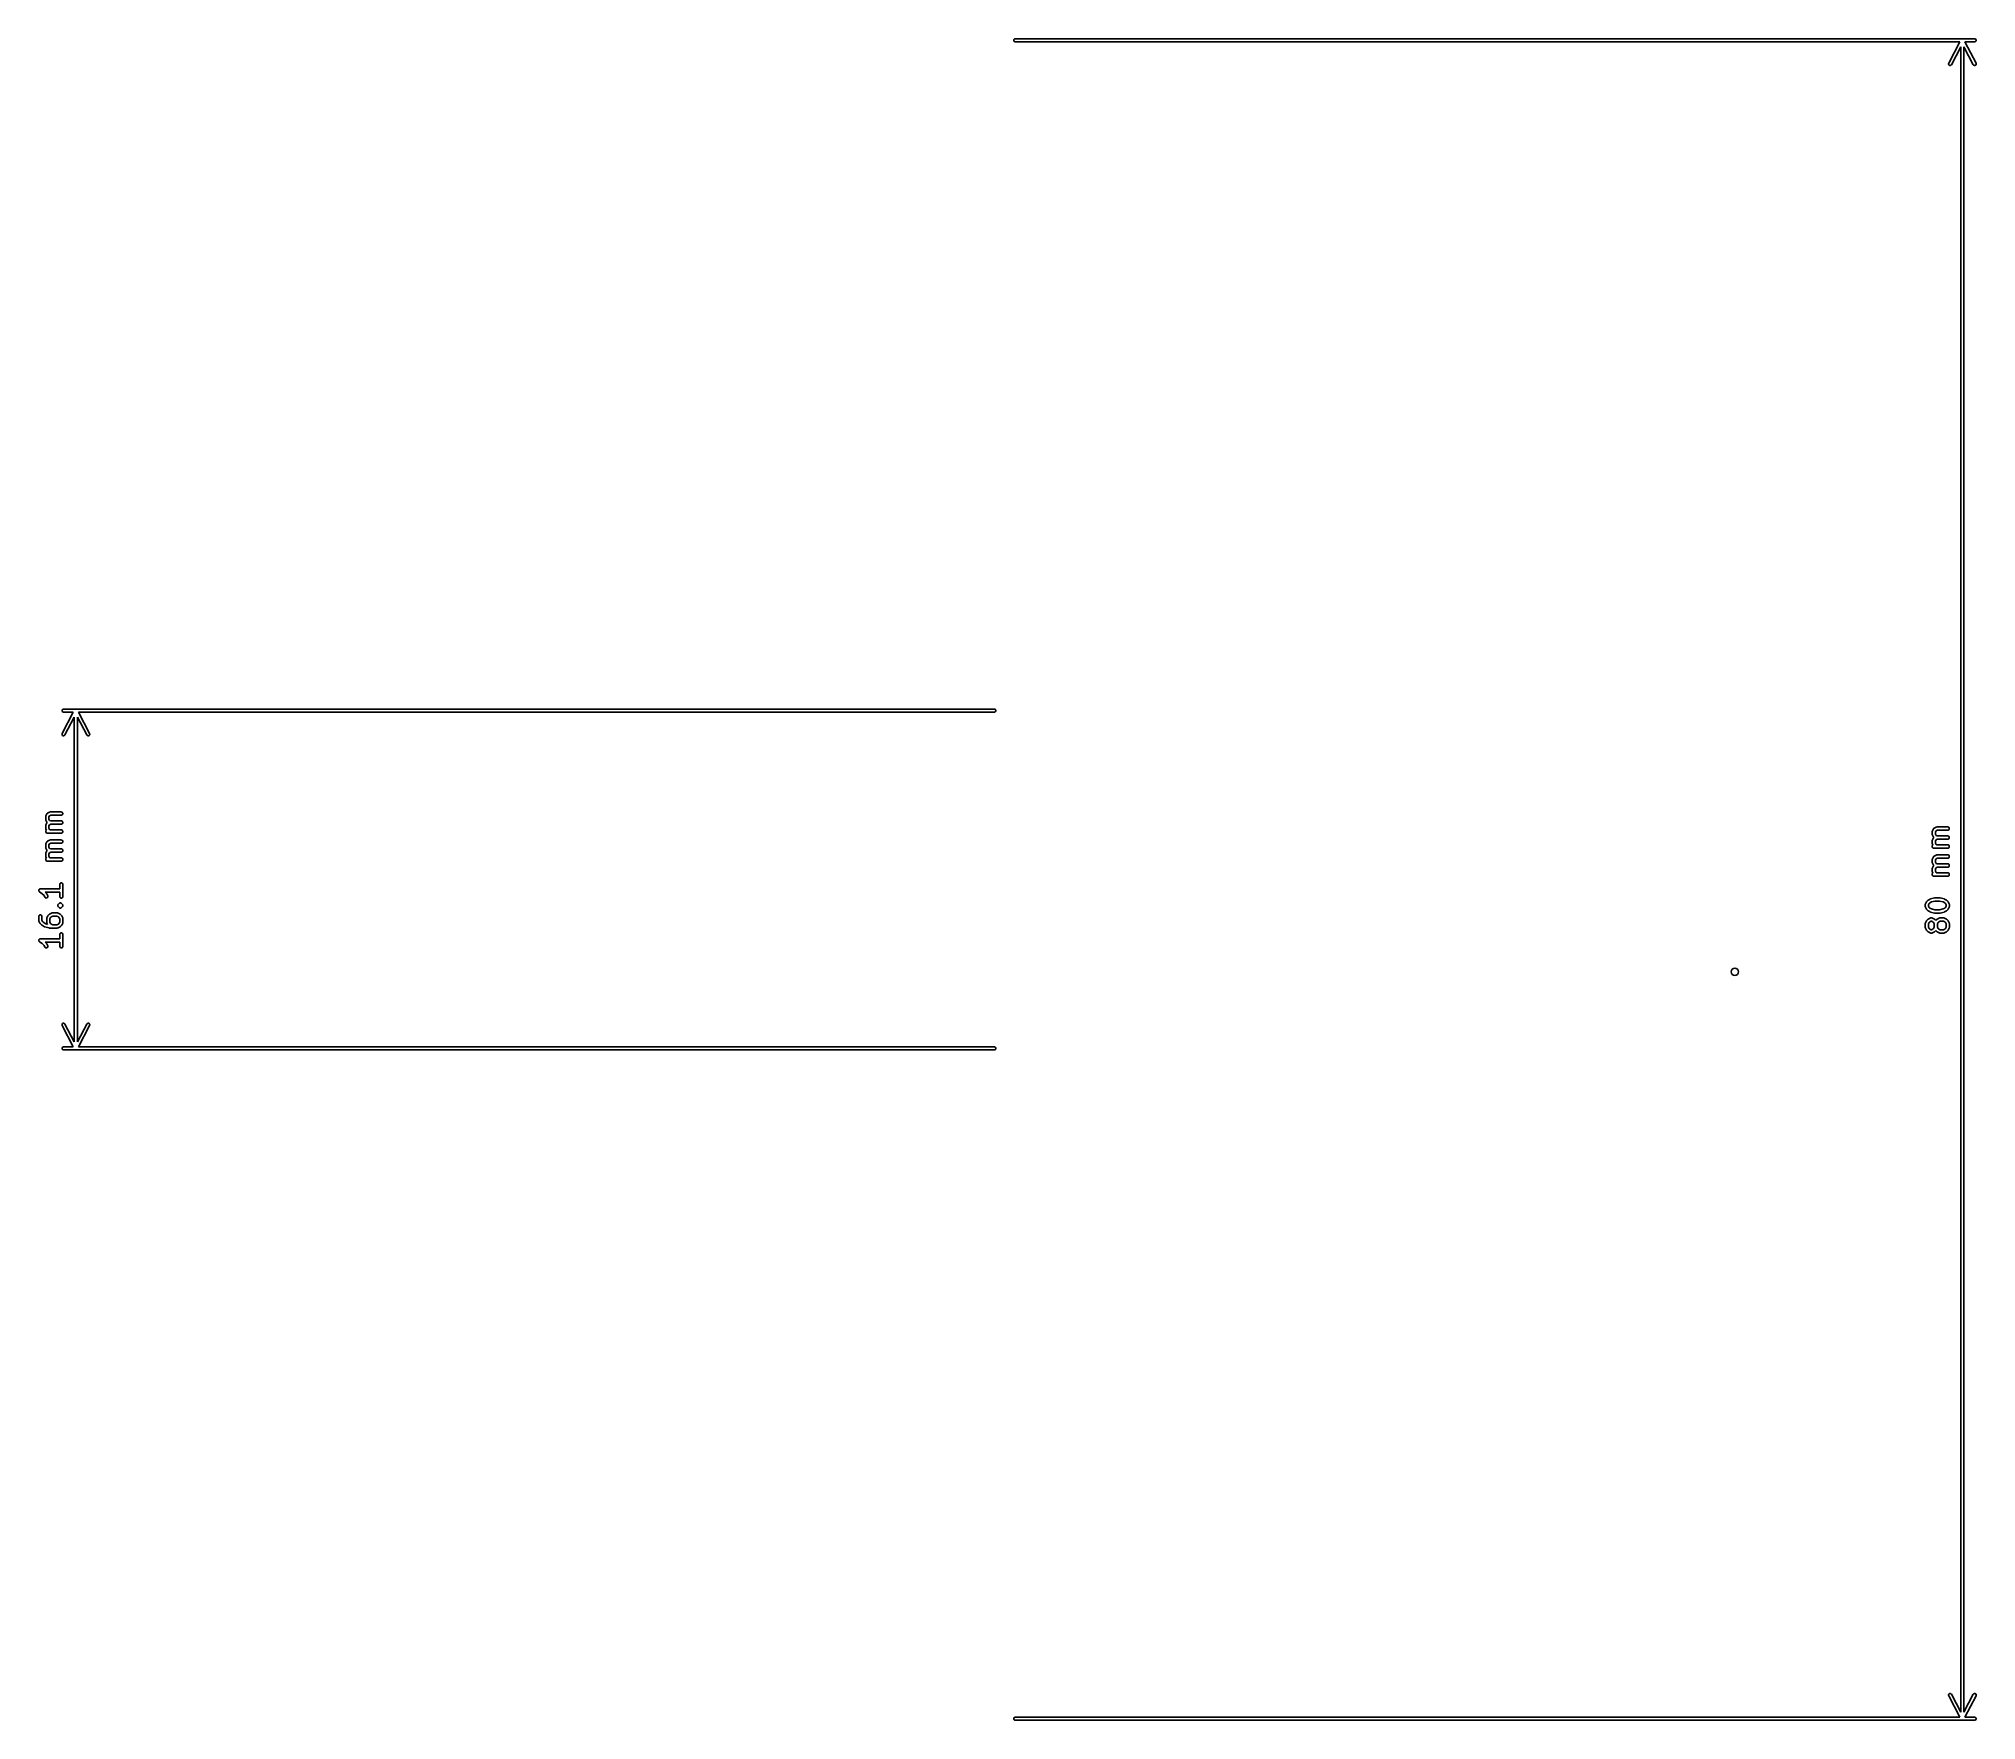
# Model space of a CAD drawing. Extents: x -1.81 to 1.82, y -1.58 to 1.58.
import ezdxf

# ---------------------------------------------------------------- set-up
doc = ezdxf.new("R2010")
doc.units = 0
doc.header["$MEASUREMENT"] = 0
doc.layers.add('BLACK', color=7, linetype='CONTINUOUS')

msp = doc.modelspace()

# ---------------------------------------------------------------- linework, layer by layer
at = {"layer": 'BLACK', "linetype": 'CONTINUOUS'}
for p, q in [((0.0168, 1.5754), (0.0172, 1.5764)), ((0.0168, 1.5742), (0.0168, 1.5754)), ((0.0172, 1.5732), (0.0168, 1.5742)), ((0.0172, 1.5764), (0.018, 1.5773)), ((0.018, 1.5723), (0.0172, 1.5732)), ((0.018, 1.5773), (0.0191, 1.5777)), ((0.0191, 1.5719), (0.018, 1.5723)), ((0.0191, 1.5777), (0.0197, 1.5778)), ((0.0197, 1.5719), (0.0191, 1.5719)), ((0.0197, 1.5778), (1.8201, 1.5778)), ((1.7921, 1.5719), (0.0197, 1.5719)), ((1.7713, 1.5318), (1.7921, 1.5719)), ((1.8201, 1.5719), (1.8019, 1.5719)), ((1.8019, 1.5719), (1.8227, 1.5318)), ((1.8201, 1.5778), (1.8207, 1.5777)), ((1.8207, 1.5719), (1.8201, 1.5719)), ((1.8207, 1.5777), (1.8217, 1.5773)), ((1.8217, 1.5723), (1.8207, 1.5719)), ((1.8217, 1.5773), (1.8225, 1.5764)), ((1.8225, 1.5732), (1.8217, 1.5723)), ((1.8225, 1.5764), (1.823, 1.5754)), ((1.823, 1.5742), (1.8225, 1.5732)), ((1.823, 1.5754), (1.823, 1.5742)), ((1.771, 1.5301), (1.7711, 1.5313)), ((1.7713, 1.529), (1.771, 1.5301)), ((1.7711, 1.5313), (1.7713, 1.5318)), ((1.7721, 1.5281), (1.7713, 1.529)), ((1.7731, 1.5276), (1.7721, 1.5281)), ((1.7742, 1.5275), (1.7731, 1.5276)), ((1.7753, 1.5279), (1.7742, 1.5275)), ((1.7762, 1.5286), (1.7753, 1.5279)), ((1.7765, 1.5291), (1.7762, 1.5286)), ((1.794, 1.5627), (1.7765, 1.5291)), ((1.794, -1.5627), (1.794, 1.5627)), ((1.8175, 1.5291), (1.8, 1.5627)), ((1.8, 1.5627), (1.8, -1.5627)), ((1.8178, 1.5286), (1.8175, 1.5291)), ((1.8187, 1.5279), (1.8178, 1.5286)), ((1.8198, 1.5275), (1.8187, 1.5279)), ((1.8209, 1.5276), (1.8198, 1.5275)), ((1.8219, 1.5281), (1.8209, 1.5276)), ((1.8227, 1.529), (1.8219, 1.5281)), ((1.8227, 1.5318), (1.8229, 1.5313)), ((1.823, 1.5301), (1.8227, 1.529)), ((1.8229, 1.5313), (1.823, 1.5301)), ((-1.769, 0.3175), (-1.7685, 0.3186)), ((-1.769, 0.3164), (-1.769, 0.3175)), ((-1.7685, 0.3153), (-1.769, 0.3164)), ((-1.7687, 0.2739), (-1.7479, 0.314)), ((-1.7685, 0.3186), (-1.7677, 0.3194)), ((-1.7677, 0.3145), (-1.7685, 0.3153)), ((-1.7677, 0.3194), (-1.7667, 0.3198)), ((-1.7667, 0.314), (-1.7677, 0.3145)), ((-1.7667, 0.3198), (-1.7661, 0.3199)), ((-1.7661, 0.314), (-1.7667, 0.314)), ((-1.7661, 0.3199), (-0.0197, 0.3199)), ((-1.7479, 0.314), (-1.7661, 0.314)), ((-1.746, 0.3049), (-1.7635, 0.2712)), ((-1.746, -0.3049), (-1.746, 0.3049)), ((-1.7225, 0.2712), (-1.74, 0.3049)), ((-1.74, 0.3049), (-1.74, -0.3049)), ((-0.0197, 0.314), (-1.7381, 0.314)), ((-1.7381, 0.314), (-1.7173, 0.2739)), ((-0.0197, 0.3199), (-0.0191, 0.3198)), ((-0.0191, 0.314), (-0.0197, 0.314)), ((-0.0191, 0.3198), (-0.018, 0.3194)), ((-0.018, 0.3145), (-0.0191, 0.314)), ((-0.018, 0.3194), (-0.0172, 0.3186)), ((-0.0172, 0.3153), (-0.018, 0.3145)), ((-0.0172, 0.3186), (-0.0168, 0.3175)), ((-0.0168, 0.3164), (-0.0172, 0.3153)), ((-0.0168, 0.3175), (-0.0168, 0.3164)), ((-1.769, 0.2723), (-1.7689, 0.2734)), ((-1.7687, 0.2712), (-1.769, 0.2723)), ((-1.7689, 0.2734), (-1.7687, 0.2739)), ((-1.7679, 0.2703), (-1.7687, 0.2712)), ((-1.7669, 0.2697), (-1.7679, 0.2703)), ((-1.7658, 0.2696), (-1.7669, 0.2697)), ((-1.7647, 0.27), (-1.7658, 0.2696)), ((-1.7638, 0.2707), (-1.7647, 0.27)), ((-1.7635, 0.2712), (-1.7638, 0.2707)), ((-1.7222, 0.2707), (-1.7225, 0.2712)), ((-1.7213, 0.27), (-1.7222, 0.2707)), ((-1.7202, 0.2696), (-1.7213, 0.27)), ((-1.7191, 0.2697), (-1.7202, 0.2696)), ((-1.7181, 0.2703), (-1.7191, 0.2697)), ((-1.7173, 0.2712), (-1.7181, 0.2703)), ((-1.7173, 0.2739), (-1.7171, 0.2734)), ((-1.717, 0.2723), (-1.7173, 0.2712)), ((-1.7171, 0.2734), (-1.717, 0.2723)), ((-1.7996, 0.1181), (-1.7995, 0.1187)), ((-1.7996, 0.1125), (-1.7996, 0.1181)), ((-1.7995, 0.1119), (-1.7996, 0.1125)), ((-1.7995, 0.1189), (-1.7993, 0.1194)), ((-1.7995, 0.1188), (-1.7995, 0.1189)), ((-1.7995, 0.1187), (-1.7995, 0.1188)), ((-1.7995, 0.1118), (-1.7995, 0.1119)), ((-1.7995, 0.1117), (-1.7995, 0.1118)), ((-1.7993, 0.1112), (-1.7995, 0.1117)), ((-1.7993, 0.1194), (-1.7974, 0.1232)), ((-1.7974, 0.1074), (-1.7993, 0.1112)), ((-1.7974, 0.1232), (-1.7973, 0.1233)), ((-1.7973, 0.1234), (-1.7971, 0.1237)), ((-1.7973, 0.1233), (-1.7973, 0.1234)), ((-1.7973, 0.1233), (-1.7973, 0.1233)), ((-1.7971, 0.1237), (-1.7968, 0.1239)), ((-1.7968, 0.1239), (-1.7966, 0.1242)), ((-1.7966, 0.1242), (-1.7963, 0.1244)), ((-1.7963, 0.1244), (-1.7962, 0.1244)), ((-1.7962, 0.1244), (-1.7961, 0.1245)), ((-1.7962, 0.1244), (-1.7962, 0.1244)), ((-1.7961, 0.1245), (-1.7923, 0.1264)), ((-1.7925, 0.1197), (-1.7937, 0.1174)), ((-1.7937, 0.1174), (-1.7937, 0.1132)), ((-1.7937, 0.1132), (-1.7925, 0.1109)), ((-1.7903, 0.1208), (-1.7925, 0.1197)), ((-1.7925, 0.1109), (-1.7903, 0.1098)), ((-1.7923, 0.1264), (-1.7918, 0.1266)), ((-1.7918, 0.1266), (-1.7917, 0.1266)), ((-1.7917, 0.1266), (-1.7916, 0.1266)), ((-1.7916, 0.1266), (-1.791, 0.1267)), ((-1.791, 0.1267), (-1.7704, 0.1267)), ((-1.7704, 0.1208), (-1.7903, 0.1208)), ((-1.7903, 0.1098), (-1.7704, 0.1098)), ((-1.7704, 0.1267), (-1.7698, 0.1266)), ((-1.7698, 0.1208), (-1.7704, 0.1208)), ((-1.7704, 0.1098), (-1.7698, 0.1098)), ((-1.7698, 0.1266), (-1.7687, 0.1262)), ((-1.7687, 0.1213), (-1.7698, 0.1208)), ((-1.7698, 0.1098), (-1.7687, 0.1093)), ((-1.7687, 0.1262), (-1.7679, 0.1254)), ((-1.7679, 0.1221), (-1.7687, 0.1213)), ((-1.7687, 0.1093), (-1.7679, 0.1085)), ((-1.7679, 0.1254), (-1.7675, 0.1243)), ((-1.7675, 0.1232), (-1.7679, 0.1221)), ((-1.7675, 0.1243), (-1.7675, 0.1232)), ((-1.7996, 0.1012), (-1.7995, 0.1018)), ((-1.7996, 0.0956), (-1.7996, 0.1012)), ((-1.7995, 0.095), (-1.7996, 0.0956)), ((-1.7995, 0.102), (-1.7993, 0.1026)), ((-1.7995, 0.1019), (-1.7995, 0.102)), ((-1.7995, 0.1018), (-1.7995, 0.1019)), ((-1.7995, 0.0949), (-1.7995, 0.095)), ((-1.7995, 0.0948), (-1.7995, 0.0949)), ((-1.7993, 0.0943), (-1.7995, 0.0948)), ((-1.7995, 0.0906), (-1.7991, 0.0916)), ((-1.7995, 0.0894), (-1.7995, 0.0906)), ((-1.7991, 0.0883), (-1.7995, 0.0894)), ((-1.7993, 0.1026), (-1.7974, 0.1063)), ((-1.7983, 0.0924), (-1.7993, 0.0943)), ((-1.7991, 0.0916), (-1.7983, 0.0924)), ((-1.7983, 0.0875), (-1.7991, 0.0883)), ((-1.7972, 0.0871), (-1.7983, 0.0875)), ((-1.7973, 0.1073), (-1.7974, 0.1074)), ((-1.7974, 0.1063), (-1.7973, 0.1064)), ((-1.7973, 0.1072), (-1.7973, 0.1073)), ((-1.7973, 0.1073), (-1.7973, 0.1073)), ((-1.7971, 0.1069), (-1.7973, 0.1072)), ((-1.7973, 0.1065), (-1.7971, 0.1068)), ((-1.7973, 0.1064), (-1.7973, 0.1065)), ((-1.7973, 0.1064), (-1.7973, 0.1064)), ((-1.7966, 0.087), (-1.7972, 0.0871)), ((-1.7971, 0.1068), (-1.797, 0.1069)), ((-1.797, 0.1069), (-1.7971, 0.1069)), ((-1.7704, 0.087), (-1.7966, 0.087)), ((-1.7961, 0.072), (-1.7923, 0.0739)), ((-1.7925, 0.1028), (-1.7937, 0.1005)), ((-1.7937, 0.1005), (-1.7937, 0.0963)), ((-1.7937, 0.0963), (-1.7923, 0.0936)), ((-1.7903, 0.1039), (-1.7925, 0.1028)), ((-1.7923, 0.0936), (-1.7916, 0.0929)), ((-1.7923, 0.0739), (-1.7918, 0.0741)), ((-1.7918, 0.0741), (-1.7917, 0.0741)), ((-1.7917, 0.0741), (-1.7916, 0.0741)), ((-1.7916, 0.0929), (-1.7704, 0.0929)), ((-1.7916, 0.0741), (-1.791, 0.0742)), ((-1.791, 0.0742), (-1.7704, 0.0742)), ((-1.7704, 0.1039), (-1.7903, 0.1039)), ((-1.7698, 0.104), (-1.7704, 0.1039)), ((-1.7704, 0.0929), (-1.7698, 0.0929)), ((-1.7698, 0.0871), (-1.7704, 0.087)), ((-1.7704, 0.0742), (-1.7698, 0.0741)), ((-1.7687, 0.1044), (-1.7698, 0.104)), ((-1.7698, 0.0929), (-1.7687, 0.0924)), ((-1.7687, 0.0875), (-1.7698, 0.0871)), ((-1.7698, 0.0741), (-1.7687, 0.0737)), ((-1.7679, 0.1052), (-1.7687, 0.1044)), ((-1.7687, 0.0924), (-1.7679, 0.0916)), ((-1.7679, 0.0883), (-1.7687, 0.0875)), ((-1.7687, 0.0737), (-1.7679, 0.0729)), ((-1.7679, 0.1085), (-1.7675, 0.1074)), ((-1.7675, 0.1063), (-1.7679, 0.1052)), ((-1.7679, 0.0916), (-1.7675, 0.0906)), ((-1.7675, 0.0894), (-1.7679, 0.0883)), ((-1.7679, 0.0729), (-1.7675, 0.0718)), ((-1.7675, 0.1074), (-1.7675, 0.1063)), ((-1.7675, 0.0906), (-1.7675, 0.0894)), ((1.7404, 0.09), (1.7405, 0.0906)), ((1.7404, 0.0844), (1.7404, 0.09)), ((1.7405, 0.0838), (1.7404, 0.0844)), ((1.7404, 0.0731), (1.7405, 0.0737)), ((1.7404, 0.0675), (1.7404, 0.0731)), ((1.7405, 0.0908), (1.7407, 0.0913)), ((1.7405, 0.0907), (1.7405, 0.0908)), ((1.7405, 0.0906), (1.7405, 0.0907)), ((1.7405, 0.0837), (1.7405, 0.0838)), ((1.7405, 0.0836), (1.7405, 0.0837)), ((1.7407, 0.083), (1.7405, 0.0836)), ((1.7405, 0.0739), (1.7407, 0.0744)), ((1.7405, 0.0738), (1.7405, 0.0739)), ((1.7405, 0.0737), (1.7405, 0.0738)), ((1.7407, 0.0913), (1.7426, 0.0951)), ((1.7426, 0.0793), (1.7407, 0.083)), ((1.7407, 0.0744), (1.7426, 0.0782)), ((1.7426, 0.0951), (1.7427, 0.0952)), ((1.7427, 0.0792), (1.7426, 0.0793)), ((1.7426, 0.0782), (1.7427, 0.0783)), ((1.7427, 0.0953), (1.7429, 0.0955)), ((1.7427, 0.0952), (1.7427, 0.0953)), ((1.7427, 0.0952), (1.7427, 0.0952)), ((1.7427, 0.0791), (1.7427, 0.0792)), ((1.7427, 0.0792), (1.7427, 0.0792)), ((1.7429, 0.0788), (1.7427, 0.0791)), ((1.7427, 0.0784), (1.7429, 0.0787)), ((1.7427, 0.0783), (1.7427, 0.0784)), ((1.7427, 0.0783), (1.7427, 0.0783)), ((1.7429, 0.0955), (1.7432, 0.0958)), ((1.743, 0.0787), (1.7429, 0.0788)), ((1.7429, 0.0787), (1.743, 0.0787)), ((1.7432, 0.0958), (1.7434, 0.0961)), ((1.7434, 0.0961), (1.7437, 0.0963)), ((1.7437, 0.0963), (1.7438, 0.0963)), ((1.7438, 0.0963), (1.7439, 0.0964)), ((1.7438, 0.0963), (1.7438, 0.0963)), ((1.7439, 0.0964), (1.7477, 0.0983)), ((1.7475, 0.0915), (1.7463, 0.0893)), ((1.7463, 0.0893), (1.7463, 0.0851)), ((1.7463, 0.0851), (1.7475, 0.0828)), ((1.7475, 0.0747), (1.7463, 0.0724)), ((1.7497, 0.0927), (1.7475, 0.0915)), ((1.7475, 0.0828), (1.7497, 0.0817)), ((1.7497, 0.0758), (1.7475, 0.0747)), ((1.7477, 0.0983), (1.7482, 0.0985)), ((1.7482, 0.0985), (1.7483, 0.0985)), ((1.7483, 0.0985), (1.7484, 0.0985)), ((1.7484, 0.0985), (1.749, 0.0986)), ((1.749, 0.0986), (1.7696, 0.0986)), ((1.7696, 0.0927), (1.7497, 0.0927)), ((1.7497, 0.0817), (1.7696, 0.0817)), ((1.7696, 0.0758), (1.7497, 0.0758)), ((1.7696, 0.0986), (1.7702, 0.0985)), ((1.7702, 0.0927), (1.7696, 0.0927)), ((1.7696, 0.0817), (1.7702, 0.0816)), ((1.7702, 0.0758), (1.7696, 0.0758)), ((1.7702, 0.0985), (1.7713, 0.0981)), ((1.7713, 0.0932), (1.7702, 0.0927)), ((1.7702, 0.0816), (1.7713, 0.0812)), ((1.7713, 0.0763), (1.7702, 0.0758)), ((1.7713, 0.0981), (1.7721, 0.0973)), ((1.7721, 0.094), (1.7713, 0.0932)), ((1.7713, 0.0812), (1.7721, 0.0804)), ((1.7721, 0.0771), (1.7713, 0.0763)), ((1.7721, 0.0973), (1.7725, 0.0962)), ((1.7725, 0.095), (1.7721, 0.094)), ((1.7721, 0.0804), (1.7725, 0.0793)), ((1.7725, 0.0782), (1.7721, 0.0771)), ((1.7725, 0.0962), (1.7725, 0.095)), ((1.7725, 0.0793), (1.7725, 0.0782)), ((-1.7996, 0.0656), (-1.7995, 0.0662)), ((-1.7996, 0.06), (-1.7996, 0.0656)), ((-1.7995, 0.0594), (-1.7996, 0.06)), ((-1.7996, 0.0487), (-1.7995, 0.0493)), ((-1.7996, 0.0431), (-1.7996, 0.0487)), ((-1.7995, 0.0425), (-1.7996, 0.0431)), ((-1.7995, 0.0664), (-1.7993, 0.0669)), ((-1.7995, 0.0663), (-1.7995, 0.0664)), ((-1.7995, 0.0662), (-1.7995, 0.0663)), ((-1.7995, 0.0593), (-1.7995, 0.0594)), ((-1.7995, 0.0592), (-1.7995, 0.0593)), ((-1.7993, 0.0587), (-1.7995, 0.0592)), ((-1.7995, 0.0495), (-1.7993, 0.0501)), ((-1.7995, 0.0494), (-1.7995, 0.0495)), ((-1.7995, 0.0493), (-1.7995, 0.0494)), ((-1.7995, 0.0424), (-1.7995, 0.0425)), ((-1.7995, 0.0423), (-1.7995, 0.0424)), ((-1.7993, 0.0418), (-1.7995, 0.0423)), ((-1.7995, 0.0381), (-1.7991, 0.0391)), ((-1.7995, 0.0369), (-1.7995, 0.0381)), ((-1.7991, 0.0359), (-1.7995, 0.0369)), ((-1.7993, 0.0669), (-1.7974, 0.0707)), ((-1.7974, 0.0549), (-1.7993, 0.0587)), ((-1.7993, 0.0501), (-1.7974, 0.0538)), ((-1.7983, 0.0399), (-1.7993, 0.0418)), ((-1.7991, 0.0391), (-1.7983, 0.0399)), ((-1.7974, 0.0707), (-1.7973, 0.0708)), ((-1.7973, 0.0548), (-1.7974, 0.0549)), ((-1.7974, 0.0538), (-1.7973, 0.0539)), ((-1.7973, 0.0709), (-1.7971, 0.0712)), ((-1.7973, 0.0708), (-1.7973, 0.0709)), ((-1.7973, 0.0708), (-1.7973, 0.0708)), ((-1.7973, 0.0547), (-1.7973, 0.0548)), ((-1.7973, 0.0548), (-1.7973, 0.0548)), ((-1.7971, 0.0544), (-1.7973, 0.0547)), ((-1.7973, 0.054), (-1.7971, 0.0543)), ((-1.7973, 0.0539), (-1.7973, 0.054)), ((-1.7973, 0.054), (-1.7973, 0.054)), ((-1.7971, 0.0712), (-1.7968, 0.0714)), ((-1.7971, 0.0543), (-1.797, 0.0544)), ((-1.797, 0.0544), (-1.7971, 0.0544)), ((-1.7968, 0.0714), (-1.7966, 0.0717)), ((-1.7966, 0.0717), (-1.7963, 0.0719)), ((-1.7963, 0.0719), (-1.7962, 0.0719)), ((-1.7962, 0.0719), (-1.7961, 0.072)), ((-1.7962, 0.0719), (-1.7962, 0.0719)), ((-1.7925, 0.0672), (-1.7937, 0.0649)), ((-1.7937, 0.0649), (-1.7937, 0.0607)), ((-1.7937, 0.0607), (-1.7925, 0.0584)), ((-1.7925, 0.0503), (-1.7937, 0.048)), ((-1.7937, 0.048), (-1.7937, 0.0438)), ((-1.7937, 0.0438), (-1.7923, 0.0411)), ((-1.7903, 0.0683), (-1.7925, 0.0672)), ((-1.7925, 0.0584), (-1.7903, 0.0573)), ((-1.7903, 0.0514), (-1.7925, 0.0503)), ((-1.7923, 0.0411), (-1.7916, 0.0404)), ((-1.7916, 0.0404), (-1.7704, 0.0404)), ((-1.7704, 0.0683), (-1.7903, 0.0683)), ((-1.7903, 0.0573), (-1.7704, 0.0573)), ((-1.7704, 0.0514), (-1.7903, 0.0514)), ((-1.7698, 0.0683), (-1.7704, 0.0683)), ((-1.7704, 0.0573), (-1.7698, 0.0573)), ((-1.7698, 0.0515), (-1.7704, 0.0514)), ((-1.7704, 0.0404), (-1.7698, 0.0404)), ((-1.7687, 0.0688), (-1.7698, 0.0683)), ((-1.7698, 0.0573), (-1.7687, 0.0568)), ((-1.7687, 0.0519), (-1.7698, 0.0515)), ((-1.7698, 0.0404), (-1.7687, 0.04)), ((-1.7679, 0.0696), (-1.7687, 0.0688)), ((-1.7687, 0.0568), (-1.7679, 0.056)), ((-1.7679, 0.0527), (-1.7687, 0.0519)), ((-1.7687, 0.04), (-1.7679, 0.0391)), ((-1.7675, 0.0707), (-1.7679, 0.0696)), ((-1.7679, 0.056), (-1.7675, 0.0549)), ((-1.7675, 0.0538), (-1.7679, 0.0527)), ((-1.7679, 0.0391), (-1.7675, 0.0381)), ((-1.7675, 0.0369), (-1.7679, 0.0359)), ((-1.7675, 0.0718), (-1.7675, 0.0707)), ((-1.7675, 0.0549), (-1.7675, 0.0538)), ((-1.7675, 0.0381), (-1.7675, 0.0369)), ((1.7405, 0.0669), (1.7404, 0.0675)), ((1.7404, 0.0375), (1.7405, 0.0381)), ((1.7404, 0.0319), (1.7404, 0.0375)), ((1.7405, 0.0668), (1.7405, 0.0669)), ((1.7405, 0.0667), (1.7405, 0.0668)), ((1.7407, 0.0662), (1.7405, 0.0667)), ((1.7405, 0.0624), (1.7409, 0.0635)), ((1.7405, 0.0613), (1.7405, 0.0624)), ((1.7409, 0.0602), (1.7405, 0.0613)), ((1.7405, 0.0383), (1.7407, 0.0388)), ((1.7405, 0.0382), (1.7405, 0.0383)), ((1.7405, 0.0381), (1.7405, 0.0382)), ((1.7417, 0.0643), (1.7407, 0.0662)), ((1.7407, 0.0388), (1.7426, 0.0426)), ((1.7409, 0.0635), (1.7417, 0.0643)), ((1.7417, 0.0594), (1.7409, 0.0602)), ((1.7428, 0.059), (1.7417, 0.0594)), ((1.7426, 0.0426), (1.7427, 0.0427)), ((1.7427, 0.0428), (1.7429, 0.0431)), ((1.7427, 0.0427), (1.7427, 0.0428)), ((1.7427, 0.0427), (1.7427, 0.0427)), ((1.7434, 0.0589), (1.7428, 0.059)), ((1.7429, 0.0431), (1.7432, 0.0433)), ((1.7432, 0.0433), (1.7434, 0.0436)), ((1.7696, 0.0589), (1.7434, 0.0589)), ((1.7434, 0.0436), (1.7437, 0.0438)), ((1.7437, 0.0438), (1.7438, 0.0438)), ((1.7438, 0.0438), (1.7439, 0.0439)), ((1.7438, 0.0438), (1.7438, 0.0438)), ((1.7439, 0.0439), (1.7477, 0.0458)), ((1.7463, 0.0724), (1.7463, 0.0682)), ((1.7463, 0.0682), (1.7477, 0.0655)), ((1.7475, 0.039), (1.7463, 0.0368)), ((1.7463, 0.0368), (1.7463, 0.0326)), ((1.7497, 0.0402), (1.7475, 0.039)), ((1.7477, 0.0655), (1.7484, 0.0648)), ((1.7477, 0.0458), (1.7482, 0.046)), ((1.7482, 0.046), (1.7483, 0.046)), ((1.7483, 0.046), (1.7484, 0.046)), ((1.7484, 0.0648), (1.7696, 0.0648)), ((1.7484, 0.046), (1.749, 0.0461)), ((1.749, 0.0461), (1.7696, 0.0461)), ((1.7696, 0.0402), (1.7497, 0.0402)), ((1.7696, 0.0648), (1.7702, 0.0648)), ((1.7702, 0.059), (1.7696, 0.0589)), ((1.7696, 0.0461), (1.7702, 0.046)), ((1.7702, 0.0402), (1.7696, 0.0402)), ((1.7702, 0.0648), (1.7713, 0.0643)), ((1.7713, 0.0594), (1.7702, 0.059)), ((1.7702, 0.046), (1.7713, 0.0456)), ((1.7713, 0.0407), (1.7702, 0.0402)), ((1.7713, 0.0643), (1.7721, 0.0635)), ((1.7721, 0.0602), (1.7713, 0.0594)), ((1.7713, 0.0456), (1.7721, 0.0448)), ((1.7721, 0.0415), (1.7713, 0.0407)), ((1.7721, 0.0635), (1.7725, 0.0624)), ((1.7725, 0.0613), (1.7721, 0.0602)), ((1.7721, 0.0448), (1.7725, 0.0437)), ((1.7725, 0.0425), (1.7721, 0.0415)), ((1.7725, 0.0624), (1.7725, 0.0613)), ((1.7725, 0.0437), (1.7725, 0.0425)), ((-1.7983, 0.035), (-1.7991, 0.0359)), ((-1.7972, 0.0346), (-1.7983, 0.035)), ((-1.7966, 0.0345), (-1.7972, 0.0346)), ((-1.7704, 0.0345), (-1.7966, 0.0345)), ((-1.7698, 0.0346), (-1.7704, 0.0345)), ((-1.7687, 0.035), (-1.7698, 0.0346)), ((-1.7679, 0.0359), (-1.7687, 0.035)), ((1.7405, 0.0313), (1.7404, 0.0319)), ((1.7404, 0.0206), (1.7405, 0.0212)), ((1.7404, 0.015), (1.7404, 0.0206)), ((1.7405, 0.0144), (1.7404, 0.015)), ((1.7405, 0.0312), (1.7405, 0.0313)), ((1.7405, 0.0311), (1.7405, 0.0312)), ((1.7407, 0.0306), (1.7405, 0.0311)), ((1.7405, 0.0214), (1.7407, 0.0219)), ((1.7405, 0.0213), (1.7405, 0.0214)), ((1.7405, 0.0212), (1.7405, 0.0213)), ((1.7405, 0.0143), (1.7405, 0.0144)), ((1.7405, 0.0142), (1.7405, 0.0143)), ((1.7407, 0.0137), (1.7405, 0.0142)), ((1.7405, 0.0099), (1.7409, 0.011)), ((1.7405, 0.0088), (1.7405, 0.0099)), ((1.7409, 0.0077), (1.7405, 0.0088)), ((1.7426, 0.0268), (1.7407, 0.0306)), ((1.7407, 0.0219), (1.7426, 0.0257)), ((1.7417, 0.0118), (1.7407, 0.0137)), ((1.7409, 0.011), (1.7417, 0.0118)), ((1.7417, 0.0069), (1.7409, 0.0077)), ((1.7428, 0.0065), (1.7417, 0.0069)), ((1.7427, 0.0267), (1.7426, 0.0268)), ((1.7426, 0.0257), (1.7427, 0.0258)), ((1.7427, 0.0266), (1.7427, 0.0267)), ((1.7427, 0.0267), (1.7427, 0.0267)), ((1.7429, 0.0263), (1.7427, 0.0266)), ((1.7427, 0.0259), (1.7429, 0.0262)), ((1.7427, 0.0258), (1.7427, 0.0259)), ((1.7427, 0.0258), (1.7427, 0.0258)), ((1.7434, 0.0064), (1.7428, 0.0065)), ((1.743, 0.0262), (1.7429, 0.0263)), ((1.7429, 0.0262), (1.743, 0.0262)), ((1.7696, 0.0064), (1.7434, 0.0064)), ((1.7463, 0.0326), (1.7475, 0.0303)), ((1.7475, 0.0222), (1.7463, 0.0199)), ((1.7463, 0.0199), (1.7463, 0.0157)), ((1.7463, 0.0157), (1.7477, 0.013)), ((1.7475, 0.0303), (1.7497, 0.0292)), ((1.7497, 0.0233), (1.7475, 0.0222)), ((1.7477, 0.013), (1.7484, 0.0123)), ((1.7484, 0.0123), (1.7696, 0.0123)), ((1.7497, 0.0292), (1.7696, 0.0292)), ((1.7696, 0.0233), (1.7497, 0.0233)), ((1.7696, 0.0292), (1.7702, 0.0291)), ((1.7702, 0.0234), (1.7696, 0.0233)), ((1.7696, 0.0123), (1.7702, 0.0123)), ((1.7702, 0.0065), (1.7696, 0.0064)), ((1.7702, 0.0291), (1.7713, 0.0287)), ((1.7713, 0.0238), (1.7702, 0.0234)), ((1.7702, 0.0123), (1.7713, 0.0118)), ((1.7713, 0.0069), (1.7702, 0.0065)), ((1.7713, 0.0287), (1.7721, 0.0279)), ((1.7721, 0.0246), (1.7713, 0.0238)), ((1.7713, 0.0118), (1.7721, 0.011)), ((1.7721, 0.0077), (1.7713, 0.0069)), ((1.7721, 0.0279), (1.7725, 0.0268)), ((1.7725, 0.0257), (1.7721, 0.0246)), ((1.7721, 0.011), (1.7725, 0.0099)), ((1.7725, 0.0088), (1.7721, 0.0077)), ((1.7725, 0.0268), (1.7725, 0.0257)), ((1.7725, 0.0099), (1.7725, 0.0088)), ((-1.8127, -0.0206), (-1.8126, -0.0203)), ((-1.8126, -0.0209), (-1.8127, -0.0206)), ((-1.8126, -0.02), (-1.8125, -0.0198)), ((-1.8126, -0.0203), (-1.8126, -0.02)), ((-1.8126, -0.0212), (-1.8126, -0.0209)), ((-1.8125, -0.0215), (-1.8126, -0.0212)), ((-1.8125, -0.0195), (-1.8123, -0.0193)), ((-1.8125, -0.0198), (-1.8125, -0.0195)), ((-1.8125, -0.0218), (-1.8125, -0.0215)), ((-1.8123, -0.022), (-1.8125, -0.0218)), ((-1.8123, -0.0193), (-1.8122, -0.019)), ((-1.8122, -0.0223), (-1.8123, -0.022)), ((-1.8122, -0.019), (-1.812, -0.0188)), ((-1.812, -0.0225), (-1.8122, -0.0223)), ((-1.812, -0.0188), (-1.8118, -0.0185)), ((-1.8118, -0.0227), (-1.812, -0.0225)), ((-1.8118, -0.0185), (-1.8116, -0.0184)), ((-1.8114, -0.0231), (-1.8118, -0.0227)), ((-1.8116, -0.0184), (-1.8114, -0.0182)), ((-1.8114, -0.0182), (-1.8111, -0.0181)), ((-1.806, -0.0267), (-1.8114, -0.0231)), ((-1.8114, -0.0231), (-1.8114, -0.0231)), ((-1.8114, -0.0231), (-1.8114, -0.0231)), ((-1.8114, -0.0231), (-1.8114, -0.0231)), ((-1.8111, -0.0181), (-1.8109, -0.0179)), ((-1.8109, -0.0179), (-1.8106, -0.0178)), ((-1.8106, -0.0178), (-1.8103, -0.0177)), ((-1.8103, -0.0177), (-1.8097, -0.0177)), ((-1.8097, -0.0177), (-1.8097, -0.0177)), ((-1.8097, -0.0177), (-1.8097, -0.0177)), ((-1.8097, -0.0177), (-1.8097, -0.0177)), ((-1.8097, -0.0177), (-1.7733, -0.0177)), ((-1.8028, -0.0299), (-1.806, -0.0267)), ((-1.8011, -0.0332), (-1.8028, -0.0299)), ((-1.8008, -0.0337), (-1.8011, -0.0332)), ((-1.8, -0.0344), (-1.8008, -0.0337)), ((-1.7733, -0.0236), (-1.8007, -0.0236)), ((-1.8007, -0.0236), (-1.7983, -0.026)), ((-1.7989, -0.0348), (-1.8, -0.0344)), ((-1.7977, -0.0347), (-1.7989, -0.0348)), ((-1.7983, -0.026), (-1.7981, -0.0263)), ((-1.7981, -0.0263), (-1.798, -0.0263)), ((-1.798, -0.0263), (-1.798, -0.0264)), ((-1.798, -0.0264), (-1.7979, -0.0265)), ((-1.7979, -0.0265), (-1.7979, -0.0266)), ((-1.7979, -0.0266), (-1.7977, -0.0268)), ((-1.7977, -0.0268), (-1.7958, -0.0306)), ((-1.7967, -0.0342), (-1.7977, -0.0347)), ((-1.7959, -0.0333), (-1.7967, -0.0342)), ((-1.7956, -0.0322), (-1.7959, -0.0333)), ((-1.7958, -0.0306), (-1.7956, -0.0311)), ((-1.7956, -0.0311), (-1.7956, -0.0322)), ((-1.7733, -0.0088), (-1.7728, -0.0077)), ((-1.7733, -0.0094), (-1.7733, -0.0088)), ((-1.7733, -0.0177), (-1.7733, -0.0094)), ((-1.7733, -0.0319), (-1.7733, -0.0236)), ((-1.7733, -0.0324), (-1.7733, -0.0319)), ((-1.7728, -0.0335), (-1.7733, -0.0324)), ((-1.7728, -0.0077), (-1.772, -0.0069)), ((-1.772, -0.0343), (-1.7728, -0.0335)), ((-1.772, -0.0069), (-1.7709, -0.0065)), ((-1.7709, -0.0348), (-1.772, -0.0343)), ((-1.7709, -0.0065), (-1.7698, -0.0065)), ((-1.7698, -0.0348), (-1.7709, -0.0348)), ((-1.7698, -0.0065), (-1.7687, -0.0069)), ((-1.7687, -0.0343), (-1.7698, -0.0348)), ((-1.7687, -0.0069), (-1.7679, -0.0077)), ((-1.7679, -0.0335), (-1.7687, -0.0343)), ((-1.7679, -0.0077), (-1.7675, -0.0088)), ((-1.7675, -0.0324), (-1.7679, -0.0335)), ((-1.7675, -0.0088), (-1.7674, -0.0094)), ((-1.7674, -0.0319), (-1.7675, -0.0324)), ((-1.7674, -0.0094), (-1.7674, -0.0319)), ((1.737, -0.0365), (1.7445, -0.0346)), ((1.7445, -0.0346), (1.7446, -0.0346)), ((1.7446, -0.0346), (1.7447, -0.0346)), ((1.7447, -0.0346), (1.7449, -0.0346)), ((1.7449, -0.0346), (1.7451, -0.0345)), ((1.7451, -0.0345), (1.7452, -0.0346)), ((1.7452, -0.0346), (1.7453, -0.0345)), ((1.7453, -0.0345), (1.7546, -0.0345)), ((1.7546, -0.0345), (1.7547, -0.0346)), ((1.7547, -0.0346), (1.7548, -0.0345)), ((1.7548, -0.0345), (1.755, -0.0346)), ((1.755, -0.0346), (1.7552, -0.0346)), ((1.7552, -0.0346), (1.7552, -0.0346)), ((1.7552, -0.0346), (1.7553, -0.0346)), ((1.7553, -0.0346), (1.7628, -0.0365)), ((-1.8127, -0.0694), (-1.8126, -0.0688)), ((-1.8127, -0.0769), (-1.8127, -0.0694)), ((-1.8126, -0.0688), (-1.8122, -0.0677)), ((-1.8122, -0.0677), (-1.8114, -0.0669)), ((-1.8114, -0.0669), (-1.8103, -0.0665)), ((-1.8103, -0.0665), (-1.8092, -0.0665)), ((-1.8092, -0.0665), (-1.8081, -0.0669)), ((-1.8081, -0.0669), (-1.8073, -0.0677)), ((-1.8073, -0.0677), (-1.8068, -0.0688)), ((-1.8068, -0.0688), (-1.8068, -0.0694)), ((-1.8068, -0.0694), (-1.8068, -0.0762)), ((-1.7977, -0.0731), (-1.7976, -0.0725)), ((-1.7976, -0.0723), (-1.7974, -0.0718)), ((-1.7976, -0.0724), (-1.7976, -0.0723)), ((-1.7976, -0.0725), (-1.7976, -0.0724)), ((-1.7974, -0.0718), (-1.7955, -0.068)), ((-1.7955, -0.068), (-1.7954, -0.0678)), ((-1.7954, -0.0678), (-1.7953, -0.0677)), ((-1.7953, -0.0677), (-1.7953, -0.0676)), ((-1.7953, -0.0676), (-1.7952, -0.0676)), ((-1.7952, -0.0676), (-1.7951, -0.0675)), ((-1.7951, -0.0675), (-1.795, -0.0673)), ((-1.795, -0.0673), (-1.7931, -0.0654)), ((-1.7931, -0.0654), (-1.7929, -0.0652)), ((-1.7929, -0.0652), (-1.7928, -0.0652)), ((-1.7928, -0.0652), (-1.7927, -0.0651)), ((-1.7927, -0.0651), (-1.7926, -0.065)), ((-1.7926, -0.065), (-1.7923, -0.0649)), ((-1.7926, -0.065), (-1.7926, -0.065)), ((-1.7923, -0.0649), (-1.7886, -0.063)), ((-1.7904, -0.0711), (-1.7918, -0.0738)), ((-1.7892, -0.0699), (-1.7904, -0.0711)), ((-1.7865, -0.0686), (-1.7892, -0.0699)), ((-1.7886, -0.063), (-1.788, -0.0628)), ((-1.788, -0.0628), (-1.7879, -0.0628)), ((-1.7879, -0.0628), (-1.7878, -0.0627)), ((-1.7878, -0.0627), (-1.7872, -0.0627)), ((-1.7872, -0.0627), (-1.7779, -0.0627)), ((-1.7786, -0.0686), (-1.7865, -0.0686)), ((-1.7759, -0.0699), (-1.7786, -0.0686)), ((-1.7779, -0.0627), (-1.7773, -0.0627)), ((-1.7773, -0.0627), (-1.7772, -0.0628)), ((-1.7772, -0.0628), (-1.7771, -0.0628)), ((-1.7771, -0.0628), (-1.7765, -0.063)), ((-1.777, -0.0482), (-1.7767, -0.0474)), ((-1.777, -0.0493), (-1.777, -0.0482)), ((-1.7766, -0.0504), (-1.777, -0.0493)), ((-1.7767, -0.0474), (-1.7766, -0.0471)), ((-1.7766, -0.0471), (-1.7762, -0.0467)), ((-1.7766, -0.0471), (-1.7766, -0.0471)), ((-1.7762, -0.0508), (-1.7766, -0.0504)), ((-1.7766, -0.0504), (-1.7766, -0.0504)), ((-1.7765, -0.063), (-1.7728, -0.0649)), ((-1.7762, -0.0467), (-1.7743, -0.0448)), ((-1.7743, -0.0527), (-1.7762, -0.0508)), ((-1.7747, -0.0711), (-1.7759, -0.0699)), ((-1.7733, -0.0738), (-1.7747, -0.0711)), ((-1.7743, -0.0448), (-1.7739, -0.0444)), ((-1.7739, -0.0531), (-1.7743, -0.0527)), ((-1.7739, -0.0444), (-1.7728, -0.044)), ((-1.7728, -0.0535), (-1.7739, -0.0531)), ((-1.7728, -0.044), (-1.7717, -0.044)), ((-1.7717, -0.0535), (-1.7728, -0.0535)), ((-1.7728, -0.0649), (-1.7726, -0.065)), ((-1.7726, -0.065), (-1.7725, -0.065)), ((-1.7725, -0.065), (-1.7724, -0.0651)), ((-1.7724, -0.0651), (-1.7723, -0.0652)), ((-1.7723, -0.0652), (-1.7723, -0.0652)), ((-1.7723, -0.0652), (-1.772, -0.0654)), ((-1.772, -0.0654), (-1.7702, -0.0673)), ((-1.7717, -0.044), (-1.7706, -0.0444)), ((-1.7706, -0.0531), (-1.7717, -0.0535)), ((-1.7706, -0.0444), (-1.7706, -0.0444)), ((-1.7706, -0.0444), (-1.7702, -0.0448)), ((-1.7702, -0.0527), (-1.7706, -0.0531)), ((-1.7702, -0.0448), (-1.7683, -0.0467)), ((-1.7683, -0.0508), (-1.7702, -0.0527)), ((-1.7702, -0.0673), (-1.77, -0.0675)), ((-1.77, -0.0675), (-1.7699, -0.0676)), ((-1.7699, -0.0676), (-1.7699, -0.0676)), ((-1.7699, -0.0676), (-1.7698, -0.0677)), ((-1.7698, -0.0677), (-1.7698, -0.0678)), ((-1.7698, -0.0678), (-1.7696, -0.068)), ((-1.7696, -0.068), (-1.7677, -0.0718)), ((-1.7683, -0.0467), (-1.7679, -0.0471)), ((-1.7679, -0.0504), (-1.7683, -0.0508)), ((-1.7679, -0.0471), (-1.7678, -0.0474)), ((-1.7675, -0.0493), (-1.7679, -0.0504)), ((-1.7678, -0.0474), (-1.7675, -0.0482)), ((-1.7677, -0.0718), (-1.7675, -0.0723)), ((-1.7675, -0.0482), (-1.7675, -0.0493)), ((-1.7675, -0.0723), (-1.7675, -0.0724)), ((-1.7675, -0.0724), (-1.7675, -0.0725)), ((-1.7675, -0.0725), (-1.7674, -0.0731)), ((1.7273, -0.0469), (1.7274, -0.0463)), ((1.7273, -0.0506), (1.7273, -0.0469)), ((1.7274, -0.0512), (1.7273, -0.0506)), ((1.7274, -0.0461), (1.7276, -0.0455)), ((1.7274, -0.0462), (1.7274, -0.0461)), ((1.7274, -0.0463), (1.7274, -0.0462)), ((1.7274, -0.0513), (1.7274, -0.0512)), ((1.7274, -0.0514), (1.7274, -0.0513)), ((1.7276, -0.0519), (1.7274, -0.0514)), ((1.7276, -0.0455), (1.7295, -0.0418)), ((1.7295, -0.0557), (1.7276, -0.0519)), ((1.7295, -0.0418), (1.7297, -0.0416)), ((1.7297, -0.0559), (1.7295, -0.0557)), ((1.7297, -0.0414), (1.7298, -0.0413)), ((1.7297, -0.0415), (1.7297, -0.0414)), ((1.7297, -0.0416), (1.7297, -0.0415)), ((1.7297, -0.056), (1.7297, -0.0559)), ((1.7297, -0.0561), (1.7297, -0.056)), ((1.7298, -0.0562), (1.7297, -0.0561)), ((1.7298, -0.0413), (1.7299, -0.0413)), ((1.7299, -0.0562), (1.7298, -0.0562)), ((1.7299, -0.0413), (1.73, -0.041)), ((1.73, -0.0565), (1.7299, -0.0562)), ((1.73, -0.041), (1.7319, -0.0392)), ((1.7319, -0.0583), (1.73, -0.0565)), ((1.7319, -0.0392), (1.7321, -0.039)), ((1.7321, -0.0585), (1.7319, -0.0583)), ((1.7321, -0.039), (1.7322, -0.0389)), ((1.7322, -0.0586), (1.7321, -0.0585)), ((1.7322, -0.0389), (1.7323, -0.0389)), ((1.7323, -0.0586), (1.7322, -0.0586)), ((1.7323, -0.0389), (1.7324, -0.0388)), ((1.7324, -0.0587), (1.7323, -0.0586)), ((1.7324, -0.0388), (1.7327, -0.0386)), ((1.7324, -0.0388), (1.7324, -0.0388)), ((1.7327, -0.0589), (1.7324, -0.0587)), ((1.7324, -0.0587), (1.7324, -0.0587)), ((1.7327, -0.0386), (1.7364, -0.0367)), ((1.7364, -0.0608), (1.7327, -0.0589)), ((1.7327, -0.0742), (1.7364, -0.0723)), ((1.7346, -0.0449), (1.7332, -0.0476)), ((1.7332, -0.0476), (1.7332, -0.0499)), ((1.7332, -0.0499), (1.7346, -0.0526)), ((1.7358, -0.0437), (1.7346, -0.0449)), ((1.7346, -0.0526), (1.7358, -0.0538)), ((1.7388, -0.0422), (1.7358, -0.0437)), ((1.7358, -0.0538), (1.7388, -0.0553)), ((1.7364, -0.0367), (1.7365, -0.0367)), ((1.7365, -0.0608), (1.7364, -0.0608)), ((1.7364, -0.0723), (1.737, -0.0721)), ((1.7365, -0.0367), (1.7367, -0.0366)), ((1.7365, -0.0367), (1.7365, -0.0367)), ((1.7367, -0.0609), (1.7365, -0.0608)), ((1.7365, -0.0608), (1.7365, -0.0608)), ((1.7367, -0.0366), (1.737, -0.0365)), ((1.737, -0.061), (1.7367, -0.0609)), ((1.737, -0.0365), (1.737, -0.0365)), ((1.737, -0.0365), (1.737, -0.0365)), ((1.7445, -0.0629), (1.737, -0.061)), ((1.737, -0.061), (1.737, -0.061)), ((1.737, -0.061), (1.737, -0.061)), ((1.737, -0.0721), (1.7371, -0.0721)), ((1.7371, -0.0721), (1.7372, -0.0721)), ((1.7372, -0.0721), (1.7378, -0.072)), ((1.7378, -0.072), (1.7396, -0.072)), ((1.7456, -0.0404), (1.7388, -0.0422)), ((1.7388, -0.0553), (1.7456, -0.057)), ((1.7396, -0.072), (1.7402, -0.0721)), ((1.7402, -0.0721), (1.7403, -0.0721)), ((1.7403, -0.0721), (1.7404, -0.0721)), ((1.7404, -0.0721), (1.741, -0.0723)), ((1.741, -0.0723), (1.7447, -0.0742)), ((1.7446, -0.0629), (1.7445, -0.0629)), ((1.7447, -0.0629), (1.7446, -0.0629)), ((1.7449, -0.0629), (1.7447, -0.0629)), ((1.7451, -0.0629), (1.7449, -0.0629)), ((1.7452, -0.0629), (1.7451, -0.0629)), ((1.7453, -0.0629), (1.7452, -0.0629)), ((1.7546, -0.0629), (1.7453, -0.0629)), ((1.7543, -0.0404), (1.7456, -0.0404)), ((1.7456, -0.057), (1.7543, -0.057)), ((1.7496, -0.0742), (1.7533, -0.0723)), ((1.7533, -0.0723), (1.7539, -0.0721)), ((1.7539, -0.0721), (1.754, -0.0721)), ((1.754, -0.0721), (1.7541, -0.0721)), ((1.7541, -0.0721), (1.7546, -0.072)), ((1.7611, -0.0422), (1.7543, -0.0404)), ((1.7543, -0.057), (1.7611, -0.0553)), ((1.7547, -0.0629), (1.7546, -0.0629)), ((1.7546, -0.072), (1.7621, -0.072)), ((1.7548, -0.0629), (1.7547, -0.0629)), ((1.755, -0.0629), (1.7548, -0.0629)), ((1.7552, -0.0629), (1.755, -0.0629)), ((1.7553, -0.0629), (1.7552, -0.0629)), ((1.7552, -0.0629), (1.7552, -0.0629)), ((1.7628, -0.061), (1.7553, -0.0629)), ((1.7641, -0.0437), (1.7611, -0.0422)), ((1.7611, -0.0553), (1.7641, -0.0538)), ((1.7621, -0.072), (1.7627, -0.0721)), ((1.7627, -0.0721), (1.7628, -0.0721)), ((1.7628, -0.0365), (1.7629, -0.0365)), ((1.7629, -0.061), (1.7628, -0.061)), ((1.7628, -0.0721), (1.7629, -0.0721)), ((1.7629, -0.0365), (1.7629, -0.0365)), ((1.7629, -0.0365), (1.7632, -0.0366)), ((1.7632, -0.0609), (1.7629, -0.061)), ((1.7629, -0.061), (1.7629, -0.061)), ((1.7629, -0.0721), (1.7635, -0.0723)), ((1.7632, -0.0366), (1.7634, -0.0367)), ((1.7634, -0.0608), (1.7632, -0.0609)), ((1.7634, -0.0367), (1.7634, -0.0367)), ((1.7634, -0.0367), (1.7635, -0.0367)), ((1.7635, -0.0608), (1.7634, -0.0608)), ((1.7634, -0.0608), (1.7634, -0.0608)), ((1.7635, -0.0367), (1.7672, -0.0386)), ((1.7672, -0.0589), (1.7635, -0.0608)), ((1.7635, -0.0723), (1.7672, -0.0742)), ((1.7653, -0.0449), (1.7641, -0.0437)), ((1.7641, -0.0538), (1.7653, -0.0526)), ((1.7667, -0.0476), (1.7653, -0.0449)), ((1.7653, -0.0526), (1.7667, -0.0499)), ((1.7667, -0.0499), (1.7667, -0.0476)), ((1.7672, -0.0386), (1.7674, -0.0388)), ((1.7674, -0.0587), (1.7672, -0.0589)), ((1.7674, -0.0388), (1.7675, -0.0388)), ((1.7675, -0.0587), (1.7674, -0.0587)), ((1.7675, -0.0388), (1.7676, -0.0389)), ((1.7676, -0.0586), (1.7675, -0.0587)), ((1.7676, -0.0389), (1.7677, -0.0389)), ((1.7677, -0.0586), (1.7676, -0.0586)), ((1.7677, -0.0389), (1.7677, -0.039)), ((1.7677, -0.039), (1.768, -0.0392)), ((1.768, -0.0583), (1.7677, -0.0585)), ((1.7677, -0.0585), (1.7677, -0.0586)), ((1.768, -0.0392), (1.7698, -0.041)), ((1.7698, -0.0565), (1.768, -0.0583)), ((1.7698, -0.041), (1.77, -0.0413)), ((1.77, -0.0562), (1.7698, -0.0565)), ((1.77, -0.0413), (1.7701, -0.0413)), ((1.7701, -0.0562), (1.77, -0.0562)), ((1.7701, -0.0413), (1.7701, -0.0414)), ((1.7701, -0.0414), (1.7702, -0.0415)), ((1.7702, -0.056), (1.7701, -0.0561)), ((1.7701, -0.0561), (1.7701, -0.0562)), ((1.7702, -0.0415), (1.7702, -0.0416)), ((1.7702, -0.0416), (1.7704, -0.0418)), ((1.7704, -0.0557), (1.7702, -0.0559)), ((1.7702, -0.0559), (1.7702, -0.056)), ((1.7704, -0.0418), (1.7723, -0.0455)), ((1.7723, -0.0519), (1.7704, -0.0557)), ((1.7723, -0.0455), (1.7725, -0.0461)), ((1.7725, -0.0514), (1.7723, -0.0519)), ((1.7725, -0.0461), (1.7725, -0.0462)), ((1.7725, -0.0462), (1.7725, -0.0463)), ((1.7725, -0.0463), (1.7726, -0.0469)), ((1.7726, -0.0506), (1.7725, -0.0512)), ((1.7725, -0.0512), (1.7725, -0.0513)), ((1.7725, -0.0513), (1.7725, -0.0514)), ((1.7726, -0.0469), (1.7726, -0.0506)), ((-1.8126, -0.0774), (-1.8127, -0.0769)), ((-1.8126, -0.0775), (-1.8126, -0.0774)), ((-1.8126, -0.0776), (-1.8126, -0.0775)), ((-1.8124, -0.0782), (-1.8126, -0.0776)), ((-1.8105, -0.0819), (-1.8124, -0.0782)), ((-1.8103, -0.0822), (-1.8105, -0.0819)), ((-1.8103, -0.0823), (-1.8103, -0.0822)), ((-1.8102, -0.0824), (-1.8103, -0.0823)), ((-1.8103, -0.0823), (-1.8103, -0.0823)), ((-1.8101, -0.0825), (-1.8102, -0.0824)), ((-1.81, -0.0827), (-1.8101, -0.0825)), ((-1.8081, -0.0846), (-1.81, -0.0827)), ((-1.8078, -0.0848), (-1.8081, -0.0846)), ((-1.8081, -0.0846), (-1.8081, -0.0846)), ((-1.8081, -0.0846), (-1.8081, -0.0846)), ((-1.8076, -0.0849), (-1.8078, -0.0848)), ((-1.802, -0.0887), (-1.8076, -0.0849)), ((-1.8076, -0.0849), (-1.8076, -0.0849)), ((-1.8076, -0.0849), (-1.8076, -0.0849)), ((-1.8068, -0.0762), (-1.8054, -0.0789)), ((-1.8054, -0.0789), (-1.8041, -0.0802)), ((-1.8041, -0.0802), (-1.7992, -0.0835)), ((-1.8017, -0.0889), (-1.802, -0.0887)), ((-1.8016, -0.0889), (-1.8017, -0.0889)), ((-1.8015, -0.089), (-1.8016, -0.0889)), ((-1.8016, -0.0889), (-1.8016, -0.0889)), ((-1.8014, -0.089), (-1.8015, -0.089)), ((-1.8011, -0.0891), (-1.8014, -0.089)), ((-1.7936, -0.091), (-1.8011, -0.0891)), ((-1.7992, -0.0835), (-1.7962, -0.0842)), ((-1.7977, -0.0806), (-1.7977, -0.0731)), ((-1.7976, -0.0812), (-1.7977, -0.0806)), ((-1.7976, -0.0813), (-1.7976, -0.0812)), ((-1.7976, -0.0814), (-1.7976, -0.0813)), ((-1.7974, -0.0819), (-1.7976, -0.0814)), ((-1.7962, -0.0842), (-1.7974, -0.0819)), ((-1.7935, -0.091), (-1.7936, -0.091)), ((-1.7934, -0.091), (-1.7935, -0.091)), ((-1.7932, -0.091), (-1.7934, -0.091)), ((-1.793, -0.0911), (-1.7932, -0.091)), ((-1.7929, -0.0911), (-1.793, -0.0911)), ((-1.793, -0.0911), (-1.793, -0.0911)), ((-1.7779, -0.0911), (-1.7929, -0.0911)), ((-1.7918, -0.0738), (-1.7918, -0.0799)), ((-1.7918, -0.0799), (-1.7904, -0.0826)), ((-1.7904, -0.0826), (-1.7892, -0.0838)), ((-1.7892, -0.0838), (-1.7865, -0.0852)), ((-1.7865, -0.0852), (-1.7786, -0.0852)), ((-1.7786, -0.0852), (-1.7759, -0.0838)), ((-1.7773, -0.091), (-1.7779, -0.0911)), ((-1.7772, -0.091), (-1.7773, -0.091)), ((-1.7771, -0.091), (-1.7772, -0.091)), ((-1.7765, -0.0908), (-1.7771, -0.091)), ((-1.7728, -0.0889), (-1.7765, -0.0908)), ((-1.7759, -0.0838), (-1.7747, -0.0826)), ((-1.7747, -0.0826), (-1.7733, -0.0799)), ((-1.7733, -0.0799), (-1.7733, -0.0738)), ((-1.7733, -0.1025), (-1.7728, -0.1015)), ((-1.7733, -0.1031), (-1.7733, -0.1025)), ((-1.7733, -0.1114), (-1.7733, -0.1031)), ((-1.7726, -0.0887), (-1.7728, -0.0889)), ((-1.7728, -0.1015), (-1.772, -0.1007)), ((-1.7725, -0.0887), (-1.7726, -0.0887)), ((-1.7724, -0.0886), (-1.7725, -0.0887)), ((-1.7723, -0.0886), (-1.7724, -0.0886)), ((-1.772, -0.0883), (-1.7723, -0.0885)), ((-1.7723, -0.0885), (-1.7723, -0.0886)), ((-1.7702, -0.0865), (-1.772, -0.0883)), ((-1.772, -0.1007), (-1.7709, -0.1002)), ((-1.7709, -0.1002), (-1.7698, -0.1002)), ((-1.77, -0.0862), (-1.7702, -0.0865)), ((-1.7699, -0.0862), (-1.77, -0.0862)), ((-1.7698, -0.086), (-1.7699, -0.0861)), ((-1.7699, -0.0861), (-1.7699, -0.0862)), ((-1.7696, -0.0857), (-1.7698, -0.0859)), ((-1.7698, -0.0859), (-1.7698, -0.086)), ((-1.7698, -0.1002), (-1.7687, -0.1007)), ((-1.7677, -0.0819), (-1.7696, -0.0857)), ((-1.7687, -0.1007), (-1.7679, -0.1015)), ((-1.7679, -0.1015), (-1.7675, -0.1025)), ((-1.7675, -0.0814), (-1.7677, -0.0819)), ((-1.7674, -0.0806), (-1.7675, -0.0812)), ((-1.7675, -0.0812), (-1.7675, -0.0813)), ((-1.7675, -0.0813), (-1.7675, -0.0814)), ((-1.7675, -0.1025), (-1.7674, -0.1031)), ((-1.7674, -0.0731), (-1.7674, -0.0806)), ((-1.7674, -0.1031), (-1.7674, -0.1256)), ((1.7273, -0.0825), (1.7274, -0.0819)), ((1.7273, -0.09), (1.7273, -0.0825)), ((1.7274, -0.0906), (1.7273, -0.09)), ((1.7274, -0.0817), (1.7276, -0.0812)), ((1.7274, -0.0818), (1.7274, -0.0817)), ((1.7274, -0.0819), (1.7274, -0.0818)), ((1.7274, -0.0907), (1.7274, -0.0906)), ((1.7274, -0.0908), (1.7274, -0.0907)), ((1.7276, -0.0913), (1.7274, -0.0908)), ((1.7276, -0.0812), (1.7295, -0.0774)), ((1.7295, -0.0951), (1.7276, -0.0913)), ((1.7295, -0.0774), (1.7297, -0.0772)), ((1.7297, -0.0953), (1.7295, -0.0951)), ((1.7297, -0.077), (1.7298, -0.0769)), ((1.7297, -0.0771), (1.7297, -0.077)), ((1.7297, -0.0772), (1.7297, -0.0771)), ((1.7297, -0.0954), (1.7297, -0.0953)), ((1.7297, -0.0955), (1.7297, -0.0954)), ((1.7298, -0.0955), (1.7297, -0.0955)), ((1.7298, -0.0769), (1.7299, -0.0769)), ((1.7299, -0.0956), (1.7298, -0.0955)), ((1.7299, -0.0769), (1.73, -0.0767)), ((1.73, -0.0958), (1.7299, -0.0956)), ((1.73, -0.0767), (1.7319, -0.0748)), ((1.7319, -0.0977), (1.73, -0.0958)), ((1.7319, -0.0748), (1.7321, -0.0746)), ((1.7321, -0.0979), (1.7319, -0.0977)), ((1.7321, -0.0746), (1.7322, -0.0745)), ((1.7322, -0.0979), (1.7321, -0.0979)), ((1.7322, -0.0745), (1.7323, -0.0745)), ((1.7323, -0.098), (1.7322, -0.0979)), ((1.7323, -0.0745), (1.7324, -0.0744)), ((1.7324, -0.0981), (1.7323, -0.098)), ((1.7324, -0.0744), (1.7327, -0.0742)), ((1.7324, -0.0744), (1.7324, -0.0744)), ((1.7327, -0.0983), (1.7324, -0.0981)), ((1.7324, -0.0981), (1.7324, -0.0981)), ((1.7364, -0.1001), (1.7327, -0.0983)), ((1.7346, -0.0805), (1.7332, -0.0832)), ((1.7332, -0.0832), (1.7332, -0.0893)), ((1.7332, -0.0893), (1.7346, -0.092)), ((1.7358, -0.0793), (1.7346, -0.0805)), ((1.7346, -0.092), (1.7358, -0.0932)), ((1.7385, -0.0779), (1.7358, -0.0793)), ((1.7358, -0.0932), (1.7385, -0.0945)), ((1.737, -0.1003), (1.7364, -0.1001)), ((1.7371, -0.1003), (1.737, -0.1003)), ((1.7372, -0.1004), (1.7371, -0.1003)), ((1.7378, -0.1004), (1.7372, -0.1004)), ((1.7396, -0.1004), (1.7378, -0.1004)), ((1.7389, -0.0779), (1.7385, -0.0779)), ((1.7385, -0.0945), (1.7389, -0.0945)), ((1.7416, -0.0793), (1.7389, -0.0779)), ((1.7389, -0.0945), (1.7416, -0.0932)), ((1.7402, -0.1004), (1.7396, -0.1004)), ((1.7403, -0.1003), (1.7402, -0.1004)), ((1.7404, -0.1003), (1.7403, -0.1003)), ((1.741, -0.1001), (1.7404, -0.1003)), ((1.7447, -0.0983), (1.741, -0.1001)), ((1.7428, -0.0805), (1.7416, -0.0793)), ((1.7416, -0.0932), (1.7428, -0.092)), ((1.7442, -0.0832), (1.7428, -0.0805)), ((1.7428, -0.092), (1.7442, -0.0893)), ((1.7442, -0.0893), (1.7442, -0.0832)), ((1.7447, -0.0742), (1.745, -0.0744)), ((1.745, -0.0981), (1.7447, -0.0983)), ((1.745, -0.0744), (1.745, -0.0744)), ((1.745, -0.0744), (1.7451, -0.0745)), ((1.7451, -0.098), (1.745, -0.0981)), ((1.745, -0.0981), (1.745, -0.0981)), ((1.7451, -0.0745), (1.7452, -0.0745)), ((1.7452, -0.0979), (1.7451, -0.098)), ((1.7452, -0.0745), (1.7452, -0.0746)), ((1.7452, -0.0746), (1.7455, -0.0748)), ((1.7455, -0.0977), (1.7452, -0.0979)), ((1.7452, -0.0979), (1.7452, -0.0979)), ((1.7455, -0.0748), (1.7471, -0.0764)), ((1.7471, -0.096), (1.7455, -0.0977)), ((1.7471, -0.0764), (1.7488, -0.0748)), ((1.7488, -0.0977), (1.7471, -0.096)), ((1.7488, -0.0748), (1.749, -0.0746)), ((1.749, -0.0979), (1.7488, -0.0977)), ((1.749, -0.0746), (1.7491, -0.0745)), ((1.7491, -0.0979), (1.749, -0.0979)), ((1.7491, -0.0745), (1.7492, -0.0745)), ((1.7492, -0.098), (1.7491, -0.0979)), ((1.7492, -0.0745), (1.7492, -0.0744)), ((1.7492, -0.0744), (1.7493, -0.0744)), ((1.7492, -0.0981), (1.7492, -0.098)), ((1.7493, -0.0981), (1.7492, -0.0981)), ((1.7493, -0.0744), (1.7496, -0.0742)), ((1.7496, -0.0983), (1.7493, -0.0981)), ((1.7533, -0.1001), (1.7496, -0.0983)), ((1.7514, -0.0805), (1.7501, -0.0832)), ((1.7501, -0.0832), (1.7501, -0.0893)), ((1.7501, -0.0893), (1.7514, -0.092)), ((1.7526, -0.0793), (1.7514, -0.0805)), ((1.7514, -0.092), (1.7526, -0.0932)), ((1.7553, -0.0779), (1.7526, -0.0793)), ((1.7526, -0.0932), (1.7553, -0.0945)), ((1.7539, -0.1003), (1.7533, -0.1001)), ((1.754, -0.1003), (1.7539, -0.1003)), ((1.7541, -0.1004), (1.754, -0.1003)), ((1.7546, -0.1004), (1.7541, -0.1004)), ((1.7621, -0.1004), (1.7546, -0.1004)), ((1.7614, -0.0779), (1.7553, -0.0779)), ((1.7553, -0.0945), (1.7614, -0.0945)), ((1.7641, -0.0793), (1.7614, -0.0779)), ((1.7614, -0.0945), (1.7641, -0.0932)), ((1.7627, -0.1004), (1.7621, -0.1004)), ((1.7628, -0.1003), (1.7627, -0.1004)), ((1.7629, -0.1003), (1.7628, -0.1003)), ((1.7635, -0.1001), (1.7629, -0.1003)), ((1.7672, -0.0983), (1.7635, -0.1001)), ((1.7653, -0.0805), (1.7641, -0.0793)), ((1.7641, -0.0932), (1.7653, -0.092)), ((1.7667, -0.0832), (1.7653, -0.0805)), ((1.7653, -0.092), (1.7667, -0.0893)), ((1.7667, -0.0893), (1.7667, -0.0832)), ((1.7672, -0.0742), (1.7674, -0.0744)), ((1.7674, -0.0981), (1.7672, -0.0983)), ((1.7674, -0.0744), (1.7675, -0.0744)), ((1.7675, -0.0981), (1.7674, -0.0981)), ((1.7675, -0.0744), (1.7676, -0.0745)), ((1.7676, -0.098), (1.7675, -0.0981)), ((1.7676, -0.0745), (1.7677, -0.0745)), ((1.7677, -0.0979), (1.7676, -0.098)), ((1.7677, -0.0745), (1.7677, -0.0746)), ((1.7677, -0.0746), (1.768, -0.0748)), ((1.768, -0.0977), (1.7677, -0.0979)), ((1.7677, -0.0979), (1.7677, -0.0979)), ((1.768, -0.0748), (1.7698, -0.0767)), ((1.7698, -0.0958), (1.768, -0.0977)), ((1.7698, -0.0767), (1.77, -0.0769)), ((1.77, -0.0956), (1.7698, -0.0958)), ((1.77, -0.0769), (1.7701, -0.0769)), ((1.7701, -0.0955), (1.77, -0.0956)), ((1.7701, -0.0769), (1.7701, -0.077)), ((1.7701, -0.077), (1.7702, -0.0771)), ((1.7702, -0.0954), (1.7701, -0.0955)), ((1.7701, -0.0955), (1.7701, -0.0955)), ((1.7702, -0.0771), (1.7702, -0.0772)), ((1.7702, -0.0772), (1.7704, -0.0774)), ((1.7704, -0.0951), (1.7702, -0.0953)), ((1.7702, -0.0953), (1.7702, -0.0954)), ((1.7704, -0.0774), (1.7723, -0.0812)), ((1.7723, -0.0913), (1.7704, -0.0951)), ((1.7723, -0.0812), (1.7725, -0.0817)), ((1.7725, -0.0908), (1.7723, -0.0913)), ((1.7725, -0.0817), (1.7725, -0.0818)), ((1.7725, -0.0818), (1.7725, -0.0819)), ((1.7725, -0.0819), (1.7726, -0.0825)), ((1.7726, -0.09), (1.7725, -0.0906)), ((1.7725, -0.0906), (1.7725, -0.0907)), ((1.7725, -0.0907), (1.7725, -0.0908)), ((1.7726, -0.0825), (1.7726, -0.09)), ((-1.8127, -0.1144), (-1.8126, -0.1141)), ((-1.8126, -0.1146), (-1.8127, -0.1144)), ((-1.8126, -0.1138), (-1.8125, -0.1135)), ((-1.8126, -0.1141), (-1.8126, -0.1138)), ((-1.8126, -0.1149), (-1.8126, -0.1146)), ((-1.8125, -0.1152), (-1.8126, -0.1149)), ((-1.8125, -0.1132), (-1.8123, -0.113)), ((-1.8125, -0.1135), (-1.8125, -0.1132)), ((-1.8125, -0.1155), (-1.8125, -0.1152)), ((-1.8123, -0.1157), (-1.8125, -0.1155)), ((-1.8123, -0.113), (-1.8122, -0.1127)), ((-1.8122, -0.116), (-1.8123, -0.1157)), ((-1.8122, -0.1127), (-1.812, -0.1125)), ((-1.812, -0.1162), (-1.8122, -0.116)), ((-1.812, -0.1125), (-1.8118, -0.1123)), ((-1.8118, -0.1165), (-1.812, -0.1162)), ((-1.8118, -0.1123), (-1.8116, -0.1121)), ((-1.8114, -0.1168), (-1.8118, -0.1165)), ((-1.8116, -0.1121), (-1.8114, -0.1119)), ((-1.8114, -0.1119), (-1.8111, -0.1118)), ((-1.806, -0.1204), (-1.8114, -0.1168)), ((-1.8114, -0.1168), (-1.8114, -0.1168)), ((-1.8114, -0.1168), (-1.8114, -0.1168)), ((-1.8114, -0.1168), (-1.8114, -0.1168)), ((-1.8111, -0.1118), (-1.8109, -0.1116)), ((-1.8109, -0.1116), (-1.8106, -0.1116)), ((-1.8106, -0.1116), (-1.8103, -0.1115)), ((-1.8103, -0.1115), (-1.8097, -0.1114)), ((-1.8097, -0.1114), (-1.8097, -0.1114)), ((-1.8097, -0.1114), (-1.8097, -0.1114)), ((-1.8097, -0.1114), (-1.8097, -0.1114)), ((-1.8097, -0.1114), (-1.7733, -0.1114)), ((-1.8028, -0.1236), (-1.806, -0.1204)), ((-1.8011, -0.1269), (-1.8028, -0.1236)), ((-1.8008, -0.1274), (-1.8011, -0.1269)), ((-1.8, -0.1282), (-1.8008, -0.1274)), ((-1.7733, -0.1173), (-1.8007, -0.1173)), ((-1.8007, -0.1173), (-1.7983, -0.1198)), ((-1.7989, -0.1285), (-1.8, -0.1282)), ((-1.7977, -0.1285), (-1.7989, -0.1285)), ((-1.7983, -0.1198), (-1.7981, -0.12)), ((-1.7981, -0.12), (-1.798, -0.12)), ((-1.798, -0.12), (-1.798, -0.1201)), ((-1.798, -0.1201), (-1.7979, -0.1202)), ((-1.7979, -0.1202), (-1.7979, -0.1203)), ((-1.7979, -0.1203), (-1.7977, -0.1205)), ((-1.7977, -0.1205), (-1.7958, -0.1243)), ((-1.7967, -0.1279), (-1.7977, -0.1285)), ((-1.7959, -0.1271), (-1.7967, -0.1279)), ((-1.7956, -0.126), (-1.7959, -0.1271)), ((-1.7958, -0.1243), (-1.7956, -0.1248)), ((-1.7956, -0.1248), (-1.7956, -0.126)), ((-1.7733, -0.1256), (-1.7733, -0.1173)), ((-1.7733, -0.1262), (-1.7733, -0.1256)), ((-1.7728, -0.1272), (-1.7733, -0.1262)), ((-1.772, -0.1281), (-1.7728, -0.1272)), ((-1.7709, -0.1285), (-1.772, -0.1281)), ((-1.7698, -0.1285), (-1.7709, -0.1285)), ((-1.7687, -0.1281), (-1.7698, -0.1285)), ((-1.7679, -0.1272), (-1.7687, -0.1281)), ((-1.7675, -0.1262), (-1.7679, -0.1272)), ((-1.7674, -0.1256), (-1.7675, -0.1262)), ((-1.769, -0.2723), (-1.7687, -0.2712)), ((-1.7689, -0.2734), (-1.769, -0.2723)), ((-1.7687, -0.2739), (-1.7689, -0.2734)), ((-1.7687, -0.2712), (-1.7679, -0.2703)), ((-1.7479, -0.314), (-1.7687, -0.2739)), ((-1.7679, -0.2703), (-1.7669, -0.2697)), ((-1.7669, -0.2697), (-1.7658, -0.2696)), ((-1.7658, -0.2696), (-1.7647, -0.27)), ((-1.7647, -0.27), (-1.7638, -0.2707)), ((-1.7638, -0.2707), (-1.7635, -0.2712)), ((-1.7635, -0.2712), (-1.746, -0.3049)), ((-1.74, -0.3049), (-1.7225, -0.2712)), ((-1.7173, -0.2739), (-1.7381, -0.314)), ((-1.7225, -0.2712), (-1.7222, -0.2707)), ((-1.7222, -0.2707), (-1.7213, -0.27)), ((-1.7213, -0.27), (-1.7202, -0.2696)), ((-1.7202, -0.2696), (-1.7191, -0.2697)), ((-1.7191, -0.2697), (-1.7181, -0.2703)), ((-1.7181, -0.2703), (-1.7173, -0.2712)), ((-1.7173, -0.2712), (-1.717, -0.2723)), ((-1.7171, -0.2734), (-1.7173, -0.2739)), ((-1.717, -0.2723), (-1.7171, -0.2734)), ((-1.769, -0.3164), (-1.7685, -0.3153)), ((-1.769, -0.3175), (-1.769, -0.3164)), ((-1.7685, -0.3186), (-1.769, -0.3175)), ((-1.7685, -0.3153), (-1.7677, -0.3145)), ((-1.7677, -0.3194), (-1.7685, -0.3186)), ((-1.7677, -0.3145), (-1.7667, -0.314)), ((-1.7667, -0.3198), (-1.7677, -0.3194)), ((-1.7667, -0.314), (-1.7661, -0.314)), ((-1.7661, -0.3199), (-1.7667, -0.3198)), ((-1.7661, -0.314), (-1.7479, -0.314)), ((-0.0197, -0.3199), (-1.7661, -0.3199)), ((-1.7381, -0.314), (-0.0197, -0.314)), ((-0.0197, -0.314), (-0.0191, -0.314)), ((-0.0191, -0.3198), (-0.0197, -0.3199)), ((-0.0191, -0.314), (-0.018, -0.3145)), ((-0.018, -0.3194), (-0.0191, -0.3198)), ((-0.018, -0.3145), (-0.0172, -0.3153)), ((-0.0172, -0.3186), (-0.018, -0.3194)), ((-0.0172, -0.3153), (-0.0168, -0.3164)), ((-0.0168, -0.3175), (-0.0172, -0.3186)), ((-0.0168, -0.3164), (-0.0168, -0.3175)), ((1.771, -1.5301), (1.7713, -1.529)), ((1.7711, -1.5313), (1.771, -1.5301)), ((1.7713, -1.5318), (1.7711, -1.5313)), ((1.7713, -1.529), (1.7721, -1.5281)), ((1.7921, -1.5719), (1.7713, -1.5318)), ((1.7721, -1.5281), (1.7731, -1.5276)), ((1.7731, -1.5276), (1.7742, -1.5275)), ((1.7742, -1.5275), (1.7753, -1.5279)), ((1.7753, -1.5279), (1.7762, -1.5286)), ((1.7762, -1.5286), (1.7765, -1.5291)), ((1.7765, -1.5291), (1.794, -1.5627)), ((1.8, -1.5627), (1.8175, -1.5291)), ((1.8227, -1.5318), (1.8019, -1.5719)), ((1.8175, -1.5291), (1.8178, -1.5286)), ((1.8178, -1.5286), (1.8187, -1.5279)), ((1.8187, -1.5279), (1.8198, -1.5275)), ((1.8198, -1.5275), (1.8209, -1.5276)), ((1.8209, -1.5276), (1.8219, -1.5281)), ((1.8219, -1.5281), (1.8227, -1.529)), ((1.8227, -1.529), (1.823, -1.5301)), ((1.8229, -1.5313), (1.8227, -1.5318)), ((1.823, -1.5301), (1.8229, -1.5313)), ((0.0168, -1.5742), (0.0172, -1.5732)), ((0.0168, -1.5754), (0.0168, -1.5742)), ((0.0172, -1.5764), (0.0168, -1.5754)), ((0.0172, -1.5732), (0.018, -1.5723)), ((0.018, -1.5773), (0.0172, -1.5764)), ((0.018, -1.5723), (0.0191, -1.5719)), ((0.0191, -1.5777), (0.018, -1.5773)), ((0.0191, -1.5719), (0.0197, -1.5719)), ((0.0197, -1.5778), (0.0191, -1.5777)), ((0.0197, -1.5719), (1.7921, -1.5719)), ((1.8201, -1.5778), (0.0197, -1.5778)), ((1.8019, -1.5719), (1.8201, -1.5719)), ((1.8201, -1.5719), (1.8207, -1.5719)), ((1.8207, -1.5777), (1.8201, -1.5778)), ((1.8207, -1.5719), (1.8217, -1.5723)), ((1.8217, -1.5773), (1.8207, -1.5777)), ((1.8217, -1.5723), (1.8225, -1.5732)), ((1.8225, -1.5764), (1.8217, -1.5773)), ((1.8225, -1.5732), (1.823, -1.5742)), ((1.823, -1.5754), (1.8225, -1.5764)), ((1.823, -1.5742), (1.823, -1.5754))]:
    msp.add_line(p, q, dxfattribs=at)
at = {"layer": 'BLACK'}
msp.add_circle((1.3701, -0.1732), 0.00689, dxfattribs=at)

doc.saveas('drawing.dxf')
